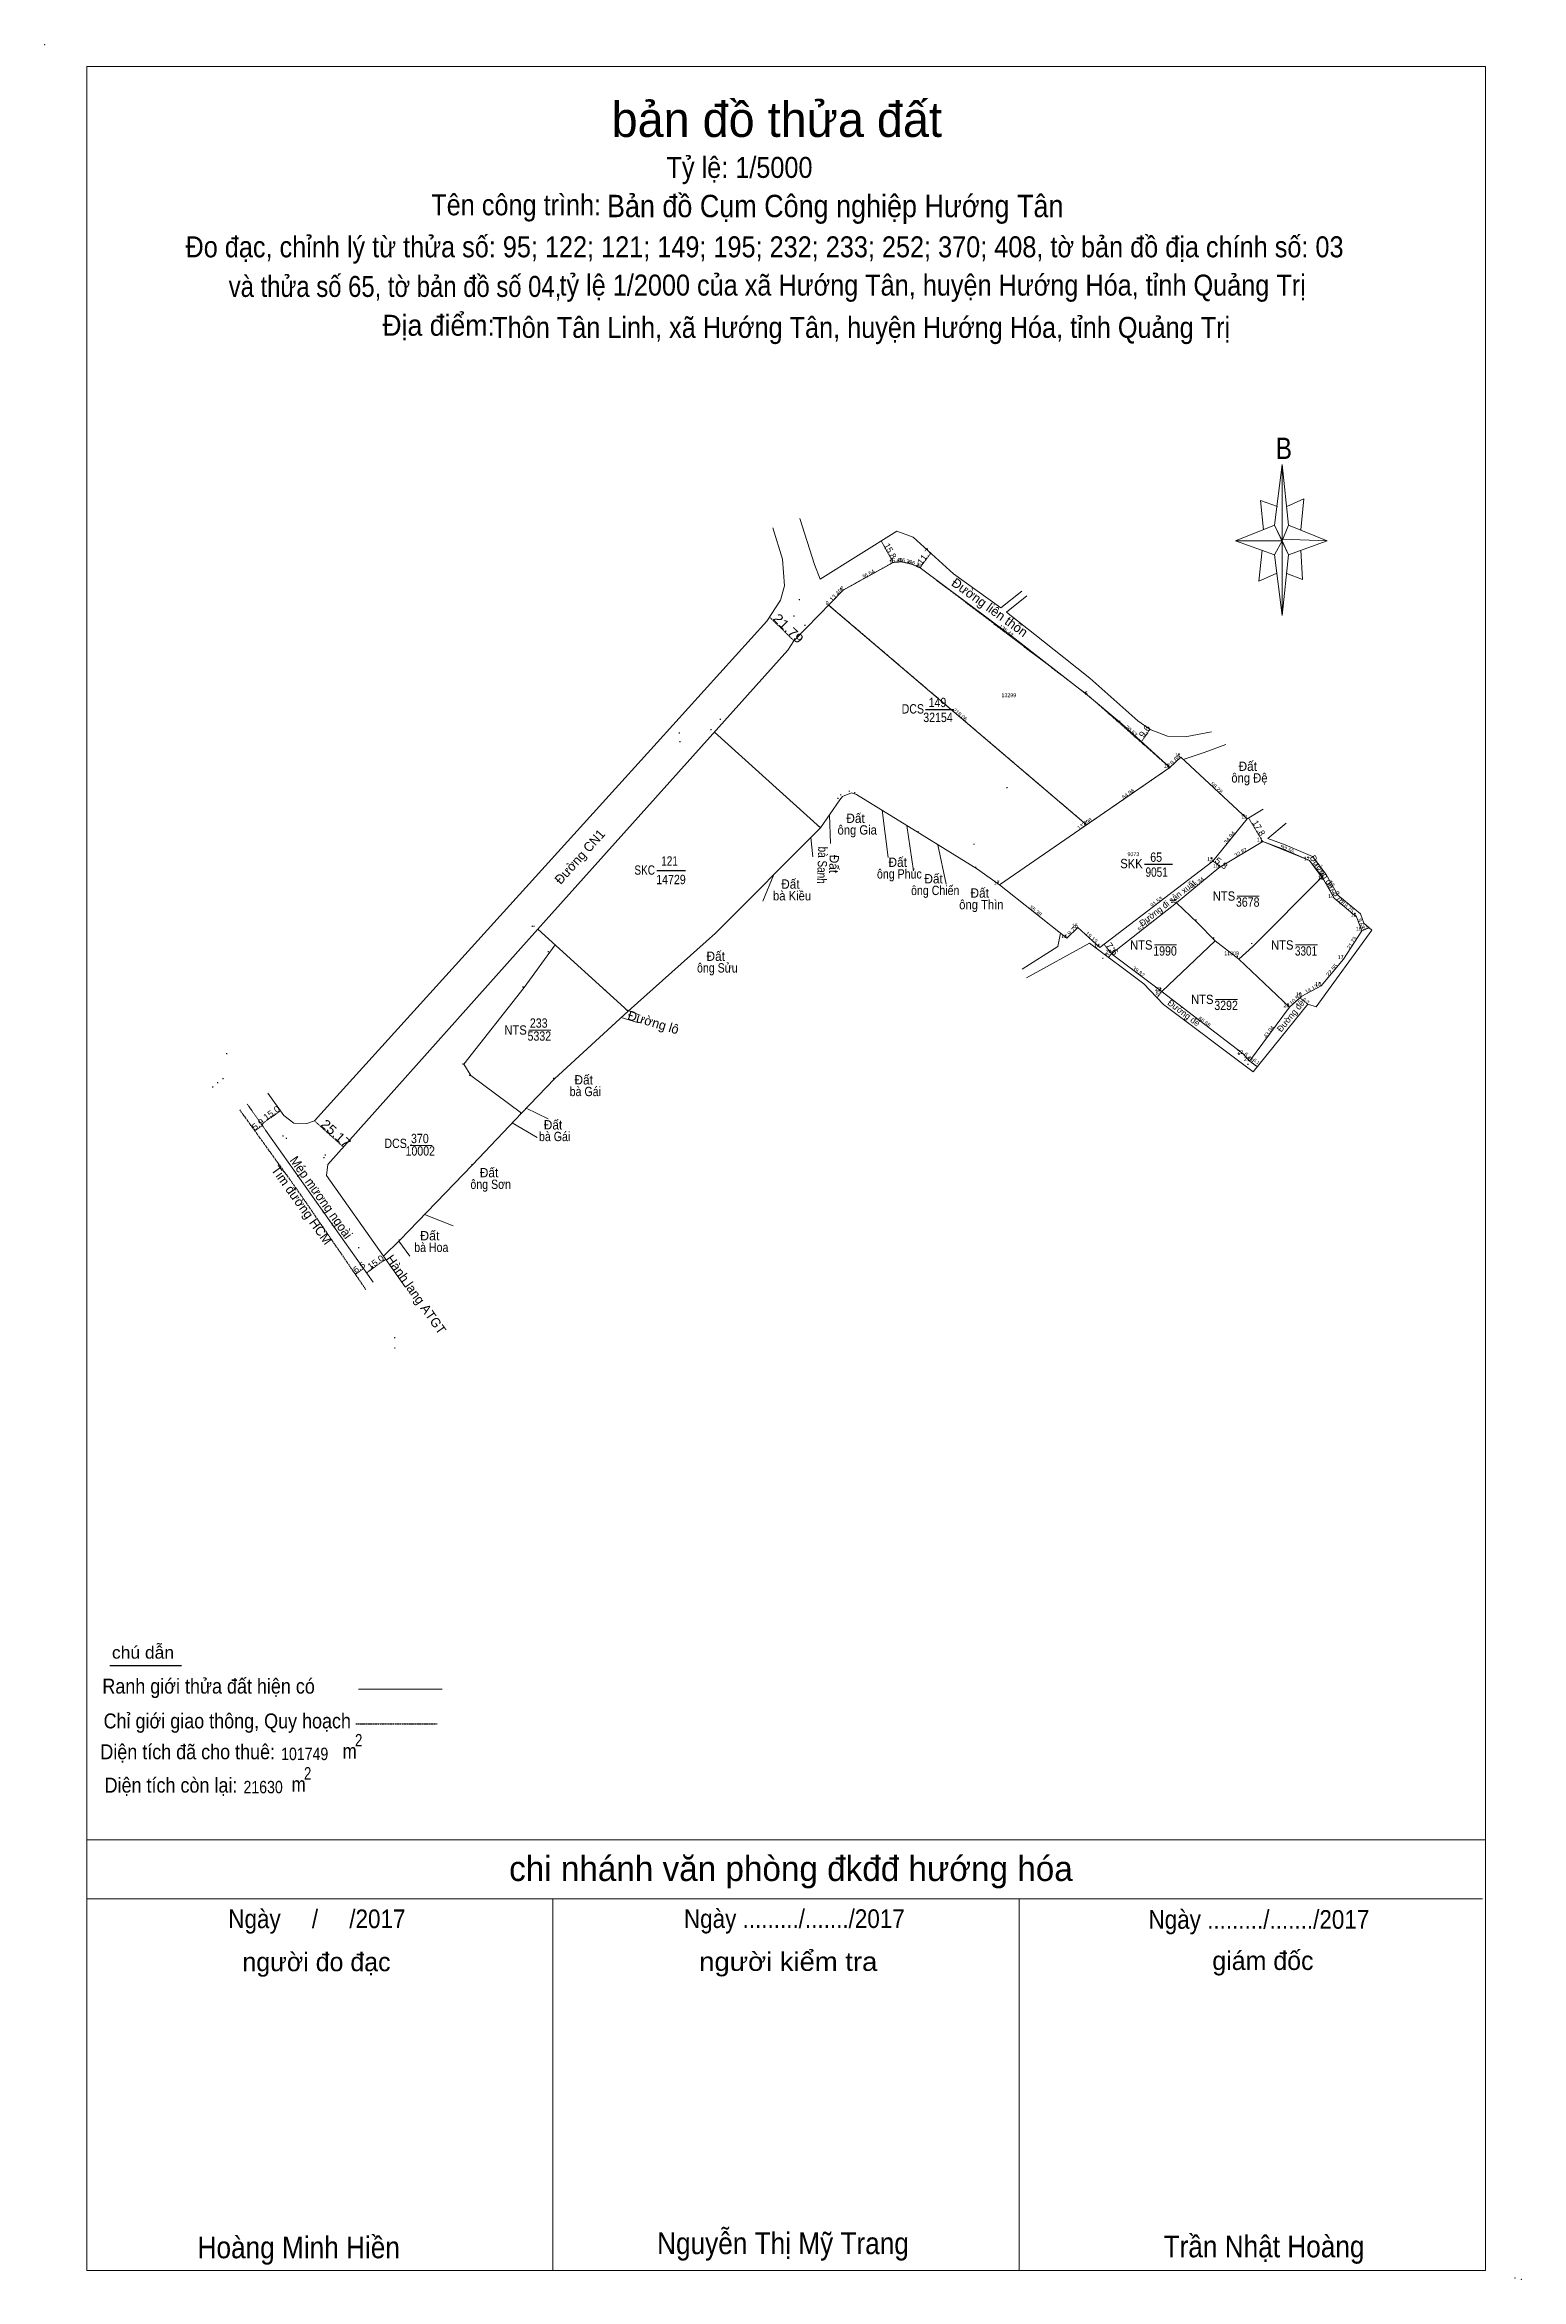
# Model space of a CAD drawing. Header units: metres. Extents: x 548344 to 551009, y 1840956 to 1844853.
# Drawn here: x 548344 to 549294, y 1843415 to 1844853 of the extents above; entities that cross this region are included whole.
import ezdxf
from ezdxf.enums import TextEntityAlignment as Align

# ---------------------------------------------------------------- set-up
doc = ezdxf.new("R2010")
doc.units = ezdxf.units.M
doc.header["$LTSCALE"] = 0.16
doc.header["$PDMODE"] = 32
doc.header["$PDSIZE"] = 0.08
for name, pattern in [('DASH_DOUBLE_DOT', [9.2, 5, -1.2, 0.3, -1.2, 0.3, -1.2]), ('DOT_DASHED', [7.7, 5, -1.2, 0.3, -1.2]), ('MEDIUM_DASHED', [4.5, 3, -1.5])]:
    doc.linetypes.add(name, pattern=pattern)
for name, color, linetype, lineweight in [('1', 7, 'Continuous', 13), ('11', 7, 'Continuous', 13), ('16', 7, 'Continuous', 25), ('20', 7, 'Continuous', 13), ('32', 7, 'Continuous', 13), ('5', 7, 'Continuous', 13), ('63', 7, 'Continuous', 13)]:
    doc.layers.add(name, color=color, linetype=linetype, lineweight=lineweight)
doc.layers.add('34', color=7, linetype='Continuous')

msp = doc.modelspace()

# ---------------------------------------------------------------- texts
at = {"layer": '1', "width": 0.85}
for s, p in [('13299', (548964.7, 1844432.75)), ('9073', (549044.85, 1844330.47)), ('11909', (549108.02, 1844266.72))]:
    msp.add_text(s, height=2.5, dxfattribs=at).set_placement(p, align=Align.CENTER)
at = {"layer": '16'}
for s, width, p in [('101749', 0.85, (548511.655, 1843748.86)), ('2', 0.8, (548546.4, 1843757.66)), ('2', 0.8, (548513.57, 1843736.34)), ('2', 0.8, (548513.57, 1843736.34)), ('21630', 0.85, (548484.915, 1843727.49)), ('21630', 0.85, (548484.915, 1843727.49))]:
    msp.add_text(s, height=8, dxfattribs=dict(at, width=width)).set_placement(p, align=Align.CENTER)
at = {"layer": '20'}
for s, width, p in [('DCS', 0.85, (548910.14, 1844422.24)), ('SKK', 0.9, (549050.84, 1844322.7)), ('SKK', 0.9, (549050.84, 1844322.7)), ('SKC ', 0.8, (548738.8, 1844318.52)), ('SKC ', 0.8, (548738.8, 1844318.52))]:
    msp.add_text(s, height=6, dxfattribs=dict(at, width=width)).set_placement(p, align=Align.RIGHT)
for s, width, p in [('149', 0.85, (548918.8, 1844426.36)), ('149', 0.85, (548918.8, 1844426.36)), ('149', 0.85, (548918.8, 1844426.36)), ('149', 0.85, (548918.8, 1844426.36)), ('32154', 0.85, (548919.13, 1844416.74)), ('121', 0.8, (548746.42, 1844324.37)), ('121', 0.8, (548746.42, 1844324.37)), ('65', 0.85, (549059.5, 1844326.82)), ('65', 0.85, (549059.5, 1844326.82)), ('14729', 0.85, (548747.34, 1844312.44)), ('9051', 0.8, (549059.825, 1844317.2)), ('NTS', 0.9, (549103.125, 1844301.79)), ('NTS', 0.9, (549103.125, 1844301.79)), ('3678', 0.85, (549118.415, 1844297.92)), ('NTS', 0.9, (549049.915, 1844270.34)), ('NTS', 0.9, (549049.915, 1844270.34)), ('1990', 0.85, (549065.215, 1844266.47)), ('NTS', 0.9, (549140.625, 1844270.34)), ('NTS', 0.9, (549140.625, 1844270.34)), ('3301', 0.8, (549155.92, 1844266.47)), ('NTS', 0.9, (549089.195, 1844235.31)), ('NTS', 0.9, (549089.195, 1844235.31)), ('233', 0.85, (548662.235, 1844220.07)), ('233', 0.85, (548662.235, 1844220.07)), ('3292', 0.85, (549104.495, 1844231.44)), ('NTS', 0.9, (548647.325, 1844215.59)), ('NTS', 0.9, (548647.325, 1844215.59)), ('5332', 0.85, (548662.625, 1844211.72)), ('DCS', 0.85, (548570.16, 1844142.68)), ('DCS', 0.85, (548570.16, 1844142.68)), ('10002', 0.85, (548586.02, 1844137.8)), ('370', 0.85, (548585.76, 1844145.81)), ('370', 0.85, (548585.76, 1844145.81))]:
    msp.add_text(s, height=6, dxfattribs=dict(at, width=width)).set_placement(p, align=Align.CENTER)
at = {"layer": '32'}
for s, height, rotation, p in [('15.8', 4, 298.928, (548886.6919, 1844525.8574)), ('Đường liên thôn', 6, 324.114, (548950.6615, 1844488.1077)), ('Đường CN1', 6, 48.139, (548690.9028, 1844328.0931)), ('17.8', 4, 300.765, (549123.8264, 1844347.538)), ('Đường đê, 3 m', 4, 302.916, (549167.9825, 1844314.3018)), ('Đường đi sản xuất', 4, 37.971, (549068.0695, 1844298.7267)), ('5.1', 2, 21.013, (549194.1864, 1844283.6909)), ('Đường lô', 6, 343.26, (548735.1259, 1844220.6388)), ('Đường đê', 4, 323.067, (549076.1032, 1844227.9789)), ('Đường đê', 4, 50.956, (549147.6315, 1844226.3652)), ('Tim đường HCM', 6, 305.694, (548507.3165, 1844104.2154)), ('Hành lang ATGT', 6, 305.294, (548580.7697, 1844046.7283))]:
    msp.add_text(s, height=height, rotation=rotation, dxfattribs=at).set_placement(p, align=Align.CENTER)
for s, height, rotation, width, p in [('11.7', 4, 53.15, 1.1, (548912.0066, 1844522.1255)), ('21.79', 6, 315.725, 1.15, (548820.7757, 1844474.8419)), ('9.6', 4, 54.768, 1.1, (549053.7029, 1844409.6662)), ('bà Sanh', 6, 267.955, 0.8, (548841.7091, 1844324.7521)), ('Đất ', 6, 267.955, 0.95, (548849.2005, 1844324.4821)), ('5.8', 4, 321.125, 1.15, (549100.1398, 1844324.3654)), ('3.0', 2, 52.978, 1.15, (549030.1962, 1844267.1779)), ('7.6', 4, 307.96, 1.15, (549029.6354, 1844269.6502)), ('5.0', 2, 52.605, 1.15, (549061.8415, 1844242.0527)), ('6.3', 2, 320.972, 1.15, (549155.4253, 1844236.8104)), ('6.1', 2, 323.544, 1.1, (549123.4908, 1844197.677)), ('15.0', 4, 35.289, 1.1, (548491.4946, 1844163.6117)), ('5.9', 4, 35.672, 1.1, (548482.7937, 1844156.2602)), ('25.17', 6, 317.818, 1.1, (548529.6955, 1844149.8132)), ('Mép mương ngoài', 6, 305.296, 0.95, (548519.8365, 1844109.1634)), ('6.5', 4, 34.472, 1.1, (548547.823, 1844064.2523)), ('15.0', 4, 35.333, 1.1, (548558.4983, 1844067.59))]:
    msp.add_text(s, height=height, rotation=rotation, dxfattribs=dict(at, width=width)).set_placement(p, align=Align.CENTER)
for s, width, p in [('Đất ', 0.95, (549119.525, 1844385.32)), ('ông Đệ', 0.9, (549119.525, 1844377.82)), ('Đất ', 0.95, (548867.145, 1844351.84)), ('ông Gia', 0.9, (548867.14, 1844344.34)), ('Đất ', 0.95, (548894.285, 1844323.56)), ('Đất ', 0.95, (548825.245, 1844309.51)), ('Đất ', 0.95, (548825.245, 1844309.51)), ('ông Phúc', 0.85, (548894.28, 1844316.06)), ('Đất ', 0.95, (548917.365, 1844312.94)), ('bà Kiều', 0.9, (548825.235, 1844302.01)), ('bà Kiều', 0.9, (548825.235, 1844302.01)), ('ông Chiến', 0.85, (548917.355, 1844305.44)), ('ông Thìn', 0.9, (548947.035, 1844296.28)), ('Đất ', 0.95, (548947.035, 1844303.78)), ('Đất ', 0.95, (548777.185, 1844263.09)), ('ông Sửu', 0.85, (548777.175, 1844255.59)), ('Đất ', 0.95, (548692.225, 1844183.56)), ('bà Gái', 0.85, (548692.22, 1844176.06)), ('Đất ', 0.95, (548672.485, 1844154.61)), ('bà Gái', 0.85, (548672.48, 1844147.11)), ('Đất ', 0.95, (548631.335, 1844123.84)), ('ông Sơn', 0.85, (548631.325, 1844116.34)), (' bà Hoa', 0.85, (548592.175, 1844075.77))]:
    msp.add_text(s, height=6, dxfattribs=dict(at, width=width)).set_placement(p, align=Align.CENTER)
msp.add_text('Đất', height=6, dxfattribs=at).set_placement((548592.17, 1844083.27), align=Align.CENTER)
at = {"layer": '34', "width": 0.9}
msp.add_text('Bản đồ Cụm Công nghiệp Hướng Tân', height=14.4, dxfattribs=at).set_placement((548706.17, 1844741.59))
at = {"layer": '5'}
for s, height, p in [('bản đồ thửa đất', 22.5, (548815.4, 1844793.23)), ('chi nhánh văn phòng đkđđ hướng hóa', 16, (548824.525, 1843671.08)), ('chi nhánh văn phòng đkđđ hướng hóa', 16, (548824.525, 1843671.08)), ('người đo đạc', 12, (548519.25, 1843613.03)), ('người đo đạc', 12, (548519.25, 1843613.03)), ('giám đốc', 12, (549128.205, 1843613.83)), ('giám đốc', 12, (549128.205, 1843613.83))]:
    msp.add_text(s, height=height, dxfattribs=at).set_placement(p, align=Align.CENTER)
for s, height, width, p in [('Tỷ lệ: 1/5000', 13.5, 0.9, (548791.43, 1844766.86)), ('Tên công trình:', 13.5, 0.9, (548647.745, 1844742.8)), ('Tên công trình:', 13.5, 0.9, (548647.745, 1844742.8)), ('Đo đạc, chỉnh lý từ thửa số: 95; 122; 121; 149; 195; 232; 233; 252; 370; 408, tờ bản đồ địa chính số: 03 ', 13.5, 0.9, (548809.775, 1844715.76)), ('và thửa số 65, tờ bản đồ số 04,', 13.5, 0.85, (548569.78, 1844690.28)), ('và thửa số 65, tờ bản đồ số 04,', 13.5, 0.85, (548569.78, 1844690.28)), (' tỷ lệ 1/2000 của xã Hướng Tân, huyện Hướng Hóa, tỉnh Quảng Trị', 13.5, 0.9, (548913.42, 1844691.14)), (' tỷ lệ 1/2000 của xã Hướng Tân, huyện Hướng Hóa, tỉnh Quảng Trị', 13.5, 0.9, (548913.42, 1844691.14)), ('Địa điểm:', 13.5, 0.95, (548597.825, 1844665.31)), ('Địa điểm:', 13.5, 0.95, (548597.825, 1844665.31)), ('Thôn Tân Linh, xã Hướng Tân, huyện Hướng Hóa, tỉnh Quảng Trị', 13.5, 0.9, (548869.725, 1844663.93)), ('Thôn Tân Linh, xã Hướng Tân, huyện Hướng Hóa, tỉnh Quảng Trị', 13.5, 0.9, (548869.725, 1844663.93)), ('B', 13.78, 0.85, (549141.665, 1844585.98)), ('B', 13.78, 0.85, (549141.665, 1844585.98)), ('chú dẫn', 8, 1.05, (548407.635, 1843814.13)), ('chú dẫn', 8, 1.05, (548407.635, 1843814.13)), ('Ranh giới thửa đất hiện có ', 9.6, 0.9, (548451.43, 1843791.63)), ('Ranh giới thửa đất hiện có ', 9.6, 0.9, (548451.43, 1843791.63)), ('Chỉ giới giao thông, Quy hoạch', 9.6, 0.9, (548461.855, 1843769.27)), ('Chỉ giới giao thông, Quy hoạch', 9.6, 0.9, (548461.855, 1843769.27)), ('Diện tích đã cho thuê:', 9.6, 0.9, (548436.38, 1843749.4)), (' m ', 9.6, 0.85, (548540.605, 1843749.81)), ('Diện tích còn lại: ', 9.6, 0.9, (548427.24, 1843727.93)), ('Diện tích còn lại: ', 9.6, 0.9, (548427.24, 1843727.93)), (' m ', 9.6, 0.85, (548507.775, 1843728.49)), (' m ', 9.6, 0.85, (548507.775, 1843728.49)), ('Ngày     /     /2017', 12, 0.9, (548519.5, 1843640.73)), ('Ngày     /     /2017', 12, 0.9, (548519.5, 1843640.73)), ('Ngày ........./......./2017', 12, 0.9, (548826.715, 1843640.83)), ('Ngày ........./......./2017', 12, 0.9, (548826.715, 1843640.83)), ('Ngày ........./......./2017', 12, 0.9, (549125.615, 1843640.33)), ('Ngày ........./......./2017', 12, 0.9, (549125.615, 1843640.33)), ('người kiểm tra', 12, 1.1, (548822.79, 1843613.23)), ('người kiểm tra', 12, 1.1, (548822.79, 1843613.23)), ('Hoàng Minh Hiền', 14, 0.9, (548507.825, 1843428.33)), ('Hoàng Minh Hiền', 14, 0.9, (548507.825, 1843428.33)), ('Nguyễn Thị Mỹ Trang', 14, 0.9, (548819.4, 1843430.98)), ('Nguyễn Thị Mỹ Trang', 14, 0.9, (548819.4, 1843430.98)), ('Trần Nhật Hoàng', 14, 0.9, (549128.915, 1843428.93)), ('Trần Nhật Hoàng', 14, 0.9, (549128.915, 1843428.93))]:
    msp.add_text(s, height=height, dxfattribs=dict(at, width=width)).set_placement(p, align=Align.CENTER)
at = {"layer": '63'}
for s, rotation, p in [('36.64', 28.922, (548874.8255, 1844510.9016)), ('6.33', 337.443, (548905.1355, 1844517.0774)), ('135.43', 322.778, (548962.2589, 1844474.5224)), ('132.98', 34.516, (549014.2117, 1844350.2757)), ('32.82', 30.793, (549114.6001, 1844331.7849)), ('32.55', 338.179, (549143.6304, 1844333.5624)), ('13.66', 299.266, (549170.9649, 1844308.8161)), ('9.63', 291.05, (549190.2808, 1844286.554)), ('21.73', 57.422, (549186.4195, 1844274.0169)), ('14.13', 28.161, (549159.9501, 1844243.9368))]:
    msp.add_text(s, height=2.5, rotation=rotation, dxfattribs=at).set_placement(p, align=Align.CENTER)
for s, width, p in [(' 2', 0.85, (548890.25, 1844519.43)), (' 3', 0.8, (548895.69, 1844519.86)), (' 4', 0.85, (548901.73, 1844518.49)), (' 5', 0.8, (548907.58, 1844516.06)), (' 1', 0.75, (548858.18, 1844501.71)), (' 9', 0.85, (548848.76, 1844492.05)), (' 6', 0.85, (549015.42, 1844434.14)), (' 18', 0.85, (549068.28, 1844387.45)), (' 7', 0.8, (549068.28, 1844387.45)), (' 11', 0.8, (549075.39, 1844394.25)), (' 12', 0.85, (549117.99, 1844354.48)), (' 8', 0.8, (549014.75, 1844350.64)), (' 11', 0.8, (549128.05, 1844339.8)), (' 13', 0.85, (549096.06, 1844327.28)), (' 12', 0.85, (549158.27, 1844327.7)), (' 17', 0.85, (548958.71, 1844312.1)), (' 10', 0.85, (549099.86, 1844323)), (' 13', 0.85, (549167.28, 1844315.39)), (' 25', 0.85, (549072.68, 1844300.42)), (' 14', 0.85, (549173.96, 1844303.47)), (' 15', 0.85, (549009.15, 1844284.52)), (' 15', 0.85, (549188.38, 1844291.49)), (' 16', 0.85, (549191.84, 1844282.5)), (' 16', 0.85, (549002.13, 1844277.73)), (' 14', 0.85, (549023.34, 1844271.69)), (' 24', 0.85, (549030.77, 1844267.71)), (' 17', 0.85, (549180.14, 1844264.19)), (' 23', 0.85, (549062.59, 1844243.77)), (' 19', 0.85, (549153.13, 1844240.29)), (' 18', 0.85, (549165.59, 1844246.96)), (' 20', 0.85, (549145.24, 1844233.25)), (' 22', 0.85, (549115.53, 1844203.23)), (' 21', 0.8, (549119.67, 1844198.63))]:
    msp.add_text(s, height=2.5, dxfattribs=dict(at, width=width)).set_placement(p, align=Align.RIGHT)
for s, rotation, width, p in [('5.46', 4.519, 0.9, (548893.0665, 1844519.649)), ('6.19', 347.22, 0.95, (548898.9835, 1844519.1187)), ('13.49', 45.721, 1.15, (548854.3214, 1844497.7573)), ('218.06', 319.572, 1.05, (548932.5744, 1844420.6467)), ('70.53', 318.547, 1.1, (549042.6775, 1844410.0708)), ('9.84', 43.723, 1.2, (549072.696, 1844391.6698)), ('64.96', 34.514, 1.05, (549042.2317, 1844369.5286)), ('58.28', 316.968, 1.1, (549097.542, 1844373.5587)), ('34.94', 51.123, 1.1, (549107.6509, 1844341.6604)), ('35.34', 39.718, 1.1, (549087.0712, 1844312.3734)), ('15.26', 306.201, 1.05, (549163.3201, 1844320.7983)), ('55.38', 321.636, 1.05, (548981.1992, 1844294.2989)), ('91.53', 37.396, 1.05, (549060.4608, 1844300.065)), ('18.75', 320.281, 1.1, (549181.9762, 1844296.8155)), ('9.77', 44.046, 1.15, (549006.511, 1844281.9572)), ('53.16', 37.971, 1.1, (549052.5109, 1844284.6639)), ('19.13', 317.881, 1.1, (549017.0817, 1844277.342)), ('39.82', 323.044, 1.05, (549047.4385, 1844255.175)), ('22.55', 49.82, 1.1, (549173.5466, 1844256.3885)), ('10.57', 41.742, 1.1, (549150.0278, 1844237.5199)), ('66.68', 322.556, 1.05, (549089.83, 1844222.9156)), ('43.04', 53.551, 1.05, (549133.005, 1844216.6824)), ('6.19', 311.987, 1.15, (549118.3479, 1844200.1012))]:
    msp.add_text(s, height=2.5, rotation=rotation, dxfattribs=dict(at, width=width)).set_placement(p, align=Align.CENTER)

# ---------------------------------------------------------------- linework, layer by layer
at = {"layer": '1', "linetype": 'MEDIUM_DASHED'}
msp.add_lwpolyline([(548858.18, 1844501.71), (548890.25, 1844519.43), (548895.69, 1844519.86), (548901.73, 1844518.49), (548907.58, 1844516.06), (549015.42, 1844434.14), (549068.28, 1844387.45), (549014.75, 1844350.64), (548848.76, 1844492.05)], close=True, dxfattribs=at)
at = {"layer": '1'}
for points in [[(549075.39, 1844394.25), (549117.99, 1844354.48), (549096.06, 1844327.28), (549023.34, 1844271.69), (549009.15, 1844284.52), (549002.13, 1844277.73), (548958.71, 1844312.1), (549068.28, 1844387.45)], [(549099.86, 1844323), (549128.05, 1844339.8), (549158.27, 1844327.7), (549167.28, 1844315.39), (549173.96, 1844303.47), (549188.38, 1844291.49), (549191.84, 1844282.5), (549180.14, 1844264.19), (549165.59, 1844246.96), (549153.13, 1844240.29), (549145.24, 1844233.25), (549119.67, 1844198.63), (549115.53, 1844203.23), (549062.59, 1844243.77), (549030.77, 1844267.71), (549072.68, 1844300.42)]]:
    msp.add_lwpolyline(points, close=True, dxfattribs=at)
at = {"layer": '11'}
for p, q in [((548888.8, 1844520.56), (548888.18, 1844520.56)), ((548888.49, 1844520.87), (548888.49, 1844520.25)), ((548894.22, 1844520.99), (548893.6, 1844520.99)), ((548893.91, 1844521.3), (548893.91, 1844520.68)), ((548900.27, 1844519.65), (548899.65, 1844519.65)), ((548899.96, 1844519.96), (548899.96, 1844519.34)), ((548906.1, 1844517.24), (548905.48, 1844517.24)), ((548905.79, 1844517.55), (548905.79, 1844516.93)), ((548856.8, 1844502.72), (548856.18, 1844502.72)), ((548856.49, 1844503.04), (548856.49, 1844502.41)), ((548826.75, 1844484.9), (548826.13, 1844484.9)), ((548826.44, 1844485.21), (548826.44, 1844484.59)), ((548830.26, 1844495.53), (548829.63, 1844495.53)), ((548829.94, 1844495.84), (548829.94, 1844495.21)), ((548833.85, 1844479.03), (548833.22, 1844479.03)), ((548833.53, 1844479.34), (548833.53, 1844478.71)), ((548965.54, 1844473.11), (548964.92, 1844473.11)), ((548965.23, 1844473.42), (548965.23, 1844472.8)), ((549014.25, 1844435.7), (549013.62, 1844435.7)), ((549013.94, 1844436.01), (549013.94, 1844435.39)), ((548779.33, 1844418.59), (548778.71, 1844418.59)), ((548779.02, 1844418.91), (548779.02, 1844418.28)), ((549036.39, 1844417.26), (549035.77, 1844417.26)), ((549036.08, 1844417.58), (549036.08, 1844416.95)), ((548752.96, 1844409.78), (548752.33, 1844409.78)), ((548752.64, 1844410.09), (548752.64, 1844409.46)), ((548753.4, 1844404.05), (548752.78, 1844404.05)), ((548753.09, 1844404.37), (548753.09, 1844403.74)), ((548773.31, 1844411.85), (548772.69, 1844411.85)), ((548773, 1844412.16), (548773, 1844411.54)), ((549067.28, 1844389.17), (549066.65, 1844389.17)), ((549066.97, 1844389.48), (549066.97, 1844388.86)), ((549074.38, 1844396.03), (549073.76, 1844396.03)), ((549074.07, 1844396.34), (549074.07, 1844395.72)), ((548856.78, 1844369.91), (548856.16, 1844369.91)), ((548856.47, 1844370.22), (548856.47, 1844369.6)), ((548862.47, 1844372.28), (548861.85, 1844372.28)), ((548862.16, 1844372.59), (548862.16, 1844371.97)), ((548865.84, 1844371.25), (548865.22, 1844371.25)), ((548865.53, 1844371.56), (548865.53, 1844370.93)), ((548963.82, 1844374.54), (548963.2, 1844374.54)), ((548963.51, 1844374.85), (548963.51, 1844374.23)), ((548855.08, 1844367.64), (548854.45, 1844367.64)), ((548854.77, 1844367.96), (548854.77, 1844367.33)), ((549115.73, 1844357.17), (549115.11, 1844357.17)), ((549115.42, 1844357.48), (549115.42, 1844356.85)), ((549116.2, 1844357.23), (549115.57, 1844357.23)), ((549115.89, 1844357.54), (549115.89, 1844356.92)), ((548842.75, 1844349.7), (548842.12, 1844349.7)), ((548842.44, 1844350.01), (548842.44, 1844349.39)), ((548906.6, 1844346.2), (548905.97, 1844346.2)), ((548906.29, 1844346.51), (548906.29, 1844345.89)), ((549127.21, 1844341.73), (549126.58, 1844341.73)), ((549126.9, 1844342.05), (549126.9, 1844341.42)), ((548942.58, 1844338.18), (548941.96, 1844338.18)), ((548942.27, 1844338.49), (548942.27, 1844337.87)), ((549094.38, 1844326.86), (549094.38, 1844326.24)), ((549095.27, 1844329.1), (549094.64, 1844329.1)), ((549094.95, 1844329.42), (549094.95, 1844328.79)), ((549140.55, 1844336.93), (549139.93, 1844336.93)), ((549140.24, 1844337.24), (549140.24, 1844336.62)), ((549157.46, 1844329.75), (549156.84, 1844329.75)), ((549157.15, 1844330.07), (549157.15, 1844329.44)), ((548943.68, 1844323.29), (548943.06, 1844323.29)), ((548943.37, 1844323.6), (548943.37, 1844322.98)), ((548957.98, 1844313.44), (548957.35, 1844313.44)), ((548957.67, 1844313.76), (548957.67, 1844313.13)), ((549094.7, 1844326.55), (549094.07, 1844326.55)), ((549165.58, 1844319.16), (549164.95, 1844319.16)), ((549165.26, 1844319.47), (549165.26, 1844318.84)), ((549071.97, 1844302.17), (549071.35, 1844302.17)), ((549071.66, 1844302.48), (549071.66, 1844301.86)), ((549173.28, 1844305.57), (549172.66, 1844305.57)), ((549172.97, 1844305.88), (549172.97, 1844305.25)), ((548658.4, 1844285.41), (548657.77, 1844285.41)), ((548658.08, 1844285.72), (548658.08, 1844285.09)), ((548659.43, 1844285.42), (548658.81, 1844285.42)), ((548659.12, 1844285.73), (548659.12, 1844285.1)), ((549008.5, 1844286.06), (549007.88, 1844286.06)), ((549008.19, 1844286.37), (549008.19, 1844285.75)), ((549085.38, 1844289.45), (549084.75, 1844289.45)), ((549085.07, 1844289.77), (549085.07, 1844289.14)), ((549187.74, 1844293.65), (549187.11, 1844293.65)), ((549187.42, 1844293.96), (549187.42, 1844293.34)), ((549191.21, 1844284.65), (549190.58, 1844284.65)), ((549190.89, 1844284.96), (549190.89, 1844284.34)), ((548668.39, 1844269.27), (548668.39, 1844268.65)), ((549001.53, 1844279.24), (549000.9, 1844279.24)), ((549001.21, 1844279.55), (549001.21, 1844278.92)), ((549022.65, 1844273.28), (549022.02, 1844273.28)), ((549022.75, 1844273.27), (549022.13, 1844273.27)), ((549022.34, 1844273.6), (549022.34, 1844272.97)), ((549022.44, 1844273.58), (549022.44, 1844272.96)), ((549032.78, 1844271.37), (549032.16, 1844271.37)), ((549032.47, 1844271.68), (549032.47, 1844271.05)), ((549096.82, 1844277.88), (549096.2, 1844277.88)), ((549096.51, 1844278.2), (549096.51, 1844277.57)), ((549121.2, 1844274.27), (549120.58, 1844274.27)), ((549120.89, 1844274.58), (549120.89, 1844273.95)), ((548668.7, 1844268.96), (548668.07, 1844268.96)), ((549025.51, 1844264.77), (549024.88, 1844264.77)), ((549025.2, 1844265.08), (549025.2, 1844264.46)), ((549027.52, 1844267.55), (549026.9, 1844267.55)), ((549027.21, 1844267.86), (549027.21, 1844267.23)), ((549112.12, 1844266.04), (549111.5, 1844266.04)), ((549111.81, 1844266.36), (549111.81, 1844265.73)), ((549179.55, 1844266.32), (549178.92, 1844266.32)), ((549179.23, 1844266.63), (549179.23, 1844266.01)), ((548652.34, 1844246.31), (548651.71, 1844246.31)), ((548652.03, 1844246.62), (548652.03, 1844246)), ((548705.21, 1844244.31), (548704.58, 1844244.31)), ((548704.89, 1844244.62), (548704.89, 1844243.99)), ((549060.31, 1844243.08), (549059.68, 1844243.08)), ((549059.99, 1844243.4), (549059.99, 1844242.77)), ((549062.81, 1844245.28), (549062.19, 1844245.28)), ((549062.5, 1844245.59), (549062.5, 1844244.97)), ((549152.66, 1844242.33), (549152.03, 1844242.33)), ((549152.34, 1844242.64), (549152.34, 1844242.02)), ((549165.08, 1844249.03), (549164.46, 1844249.03)), ((549164.77, 1844249.35), (549164.77, 1844248.72)), ((548719.38, 1844231.25), (548718.75, 1844231.25)), ((548719.06, 1844231.56), (548719.06, 1844230.94)), ((549144.76, 1844235.25), (549144.14, 1844235.25)), ((549144.45, 1844235.56), (549144.45, 1844234.93)), ((548461.8, 1844203.39), (548461.18, 1844203.39)), ((548461.49, 1844203.7), (548461.49, 1844203.08)), ((549113.14, 1844202.91), (549112.52, 1844202.91)), ((549112.83, 1844203.23), (549112.83, 1844202.6)), ((549119.67, 1844200.98), (549119.04, 1844200.98)), ((549119.36, 1844201.29), (549119.36, 1844200.67)), ((548455.89, 1844184.68), (548455.27, 1844184.68)), ((548455.58, 1844185), (548455.58, 1844184.37)), ((548459.41, 1844187.3), (548458.78, 1844187.3)), ((548459.1, 1844187.61), (548459.1, 1844186.99)), ((548613.79, 1844196.73), (548613.16, 1844196.73)), ((548613.48, 1844197.04), (548613.48, 1844196.42)), ((548618.19, 1844189.46), (548617.57, 1844189.46)), ((548617.88, 1844189.78), (548617.88, 1844189.15)), ((548672.18, 1844187.5), (548671.55, 1844187.5)), ((548671.86, 1844187.81), (548671.86, 1844187.19)), ((549118.89, 1844196.61), (549118.26, 1844196.61)), ((549118.57, 1844196.92), (549118.57, 1844196.3)), ((548452.8, 1844181.98), (548452.18, 1844181.98)), ((548452.49, 1844182.3), (548452.49, 1844181.67)), ((548650.82, 1844165.3), (548650.2, 1844165.3)), ((548650.51, 1844165.62), (548650.51, 1844164.99)), ((548498.05, 1844150.47), (548497.42, 1844150.47)), ((548497.74, 1844150.78), (548497.74, 1844150.16)), ((548500.17, 1844148.94), (548499.55, 1844148.94)), ((548499.86, 1844149.25), (548499.86, 1844148.62)), ((548524.38, 1844136.5), (548523.75, 1844136.5)), ((548524.07, 1844136.81), (548524.07, 1844136.18)), ((548525.18, 1844138.1), (548524.56, 1844138.1)), ((548524.87, 1844138.41), (548524.87, 1844137.79)), ((548619.6, 1844131.98), (548618.97, 1844131.98)), ((548619.28, 1844132.29), (548619.28, 1844131.67)), ((548497.84, 1844119.08), (548497.21, 1844119.08)), ((548497.84, 1844119.07), (548497.21, 1844119.07)), ((548497.53, 1844119.39), (548497.53, 1844118.76)), ((548497.53, 1844119.39), (548497.53, 1844118.77)), ((548520.64, 1844116.65), (548520.02, 1844116.65)), ((548520.33, 1844116.97), (548520.33, 1844116.34)), ((548572.87, 1844083.4), (548572.24, 1844083.4)), ((548572.55, 1844083.71), (548572.55, 1844083.09)), ((548546.79, 1844078.47), (548546.17, 1844078.47)), ((548546.48, 1844078.78), (548546.48, 1844078.16)), ((548555.44, 1844066.31), (548554.82, 1844066.31)), ((548555.13, 1844066.62), (548555.13, 1844065.99)), ((548569.89, 1844020.59), (548569.26, 1844020.59)), ((548569.96, 1844013.93), (548569.34, 1844013.93)), ((548569.57, 1844020.9), (548569.57, 1844020.27)), ((548569.65, 1844014.24), (548569.65, 1844013.62))]:
    msp.add_line(p, q, dxfattribs=at)
at = {"layer": '16'}
msp.add_line((548432.34, 1843809.43), (548386.24, 1843809.43), dxfattribs=at)
msp.add_line((548432.34, 1843809.43), (548386.24, 1843809.43), dxfattribs=at)
at = {"layer": '20'}
for p, q in [((549014.75, 1844350.64), (548848.76, 1844492.05)), ((549111.7, 1844304.79), (549125.88, 1844304.79)), ((549111.7, 1844304.79), (549125.88, 1844304.79)), ((548996.33, 1844272.26), (548973.29, 1844257.7)), ((549016.69, 1844274.54), (548976.09, 1844252.1)), ((549058.49, 1844273.34), (549072.67, 1844273.34)), ((549058.49, 1844273.34), (549072.67, 1844273.34)), ((549149.2, 1844273.34), (549163.38, 1844273.34)), ((549149.2, 1844273.34), (549163.38, 1844273.34)), ((549097.77, 1844238.31), (549111.95, 1844238.31)), ((549097.77, 1844238.31), (549111.95, 1844238.31)), ((548655.9, 1844218.59), (548670.08, 1844218.59)), ((548655.9, 1844218.59), (548670.08, 1844218.59)), ((548579.42, 1844144.33), (548593.6, 1844144.33)), ((548579.42, 1844144.33), (548593.6, 1844144.33)), ((548580.44, 1844144.57), (548579.81, 1844144.57)), ((548580.44, 1844144.57), (548579.81, 1844144.57)), ((548580.13, 1844144.88), (548580.13, 1844144.26)), ((548580.13, 1844144.88), (548580.13, 1844144.26))]:
    msp.add_line(p, q, dxfattribs=at)
at = {"layer": '20', "lineweight": 25}
for p, q in [((548911.2, 1844424.78), (548929.38, 1844424.78)), ((548911.2, 1844424.78), (548929.38, 1844424.78)), ((548911.2, 1844424.78), (548929.38, 1844424.78)), ((548911.2, 1844424.78), (548929.38, 1844424.78)), ((548911.2, 1844424.78), (548929.38, 1844424.78)), ((548911.2, 1844424.78), (548929.38, 1844424.78)), ((548911.2, 1844424.78), (548929.38, 1844424.78)), ((548911.2, 1844424.78), (548929.38, 1844424.78)), ((548911.2, 1844424.78), (548929.38, 1844424.78)), ((548911.2, 1844424.78), (548929.38, 1844424.78)), ((548911.2, 1844424.78), (548929.38, 1844424.78)), ((548911.2, 1844424.78), (548929.38, 1844424.78)), ((548738.32, 1844321.33), (548756.73, 1844321.33)), ((548738.32, 1844321.33), (548756.73, 1844321.33)), ((549051.9, 1844325.24), (549070.08, 1844325.24)), ((549051.9, 1844325.24), (549070.08, 1844325.24))]:
    msp.add_line(p, q, dxfattribs=at)
at = {"layer": '20'}
msp.add_lwpolyline([(549121.88, 1844191.69), (549157.12, 1844235.14), (549162.55, 1844233.44), (549198.28, 1844282.9), (549193.18, 1844287.36)], dxfattribs=at)
at = {"layer": '32'}
for p, q in [((548839.58, 1844518.12), (548830.33, 1844547.68)), ((548843.23, 1844508.66), (548892.74, 1844539.64)), ((548892.74, 1844539.64), (548903.09, 1844535.78)), ((548903.09, 1844535.78), (548929.18, 1844512.21)), ((548843.23, 1844508.66), (548839.58, 1844518.12)), ((548775.29, 1844410.32), (548843.62, 1844348.74)), ((549090.49, 1844397.18), (549104.36, 1844402.38)), ((549068.28, 1844387.45), (548958.71, 1844312.1)), ((549076.99, 1844392.76), (549090.49, 1844397.18)), ((548849.42, 1844357.13), (548849.91, 1844338.7)), ((548883.18, 1844360.04), (548887.17, 1844329.5)), ((548837.39, 1844342.5), (548838.68, 1844330.01)), ((548899.1, 1844350.18), (548903.42, 1844321.09)), ((549131.38, 1844341.78), (549143.09, 1844351.63)), ((548919.01, 1844337.83), (548924.32, 1844312.52)), ((548813.53, 1844318.6), (548806.5, 1844301.51)), ((548661.74, 1844283.59), (548719.84, 1844230.72)), ((548996.33, 1844272.26), (548998.04, 1844280.97)), ((549016.69, 1844274.54), (549051.53, 1844248.34)), ((549063.12, 1844243.37), (549097.46, 1844276.05)), ((549112.69, 1844264.16), (549145.24, 1844233.25)), ((549051.4, 1844248.47), (549064.2, 1844235.05)), ((548725.8, 1844223.46), (548715.36, 1844226.6)), ((548720.15, 1844231.02), (548727.53, 1844228.14)), ((549121.88, 1844191.69), (549064.2, 1844235.05)), ((549119.67, 1844198.63), (549145.24, 1844233.25)), ((548614.11, 1844196.55), (548618.5, 1844189.33)), ((548651.06, 1844165.02), (548618.5, 1844189.33)), ((548555.82, 1844056.33), (548486.5, 1844154.25)), ((548661.25, 1844149.54), (548645.18, 1844158.79)), ((548654.24, 1844168.3), (548668.21, 1844161.41)), ((548562.29, 1844073.14), (548525.6, 1844124.97)), ((548607.18, 1844092.68), (548588.83, 1844099.93)), ((548572.16, 1844082.72), (548579.34, 1844073.17)), ((548562.29, 1844073.14), (548576.25, 1844053.43))]:
    msp.add_line(p, q, dxfattribs=at)
at = {"layer": '32', "linetype": 'MEDIUM_DASHED'}
for p, q in [((548882.59, 1844533.29), (548890.25, 1844519.43)), ((548914.58, 1844525.4), (548907.58, 1844516.06)), ((548810.78, 1844484.3), (548826.38, 1844469.09)), ((549050.04, 1844404.13), (549055.57, 1844411.96)), ((549118.96, 1844355.07), (549128.05, 1844339.8)), ((549100.6, 1844323.62), (549096.06, 1844327.28)), ((549196.63, 1844284.34), (549191.84, 1844282.5)), ((549026.05, 1844273.76), (549030.77, 1844267.71)), ((549028.96, 1844265.31), (549030.77, 1844267.71)), ((549060.07, 1844239.38), (549063.12, 1844243.37)), ((549152.21, 1844239.12), (549157.12, 1844235.14)), ((549124.57, 1844195.01), (549119.67, 1844198.63)), ((548486.5, 1844154.25), (548474.68, 1844170.94)), ((548484.43, 1844157.18), (548479.61, 1844153.72)), ((548496.11, 1844166.64), (548483.86, 1844157.97)), ((548536.59, 1844143.3), (548517.94, 1844160.2)), ((548563.75, 1844071.08), (548551.52, 1844062.41)), ((548549.6, 1844065.12), (548544.24, 1844061.44))]:
    msp.add_line(p, q, dxfattribs=at)
at = {"layer": '32', "linetype": 'DOT_DASHED'}
for p, q in [((548469.89, 1844167.25), (548507.75, 1844114.55)), ((548507.75, 1844114.55), (548551, 1844051.6))]:
    msp.add_line(p, q, dxfattribs=at)
at = {"layer": '32'}
for points in [[(548812.77, 1844541.77), (548819.03, 1844521.65), (548820.44, 1844504.46), (548817.89, 1844495.26), (548809, 1844481.56), (548738.49, 1844403.64), (548517.94, 1844160.2), (548513, 1844158.38), (548504.76, 1844158.6), (548498.19, 1844163.7), (548488.05, 1844178.02)], [(548826.38, 1844469.09), (548858.18, 1844501.71), (548890.25, 1844519.43), (548895.69, 1844519.86), (548901.73, 1844518.49), (548907.58, 1844516.06), (548966.81, 1844471.72)], [(548929.18, 1844512.21), (548959.67, 1844490.15), (548973.11, 1844501.04)], [(548929.18, 1844512.21), (548959.67, 1844490.15), (548973.11, 1844501.04)], [(549000, 1844458.27), (548981.35, 1844473.11), (548963.26, 1844487.46), (548976.38, 1844497.97)], [(548966.81, 1844471.72), (549015.42, 1844434.14), (549037.48, 1844415.63), (549068.28, 1844387.45), (549075.39, 1844394.25), (549117.99, 1844354.48)], [(548525.6, 1844124.97), (548526.58, 1844132.07), (548661.52, 1844283.35), (548822.56, 1844463.08), (548826.37, 1844469.08)], [(548526.58, 1844132.07), (548661.52, 1844283.35), (548822.56, 1844463.08)], [(549000, 1844458.27), (549016.75, 1844444.93), (549047.81, 1844417.44), (549055.57, 1844411.96), (549066.8, 1844407.57), (549078.07, 1844407.32)], [(549000, 1844458.27), (549016.75, 1844444.93), (549047.81, 1844417.44), (549055.57, 1844411.96), (549066.8, 1844407.57), (549078.07, 1844407.32), (549095.16, 1844410.48)], [(549002.13, 1844277.73), (548958.71, 1844312.1), (548944.45, 1844322.01), (548907.43, 1844345.02), (548866.77, 1844370.21), (548863.41, 1844371.23), (548857.72, 1844368.89), (548856.02, 1844366.66), (548843.62, 1844348.74)], [(549128.29, 1844360.76), (549117.99, 1844354.48), (549096.06, 1844327.28)], [(548719.84, 1844230.72), (548775.9, 1844280.91), (548843.62, 1844348.74)], [(549131.38, 1844341.78), (549142.48, 1844337.73), (549160.18, 1844330.14), (549168.84, 1844318.71), (549176.3, 1844305.42), (549190.9, 1844293.29), (549193.18, 1844287.37)], [(549002.13, 1844277.73), (549009.15, 1844284.52), (549023.34, 1844271.69), (549096.06, 1844327.28)], [(549128.05, 1844339.8), (549099.86, 1844323), (549072.68, 1844300.42)], [(549128.05, 1844339.8), (549141.37, 1844334.94), (549158.27, 1844327.7), (549166.32, 1844317.06), (549173.96, 1844303.47), (549188.38, 1844291.49), (549191.84, 1844282.5), (549180.14, 1844264.19), (549165.59, 1844246.96), (549153.13, 1844240.29), (549145.24, 1844233.25)], [(549086.04, 1844287.65), (549097.46, 1844276.05), (549112.69, 1844264.16), (549121.8, 1844272.35), (549166.32, 1844317.06)], [(549030.77, 1844267.71), (549072.68, 1844300.42), (549086.04, 1844287.65)], [(548614.11, 1844196.55), (548652.83, 1844246.04), (548672.85, 1844273.48)], [(549030.77, 1844267.71), (549062.59, 1844243.77), (549115.53, 1844203.23), (549119.67, 1844198.63)], [(548719.84, 1844230.72), (548672.45, 1844187.13), (548651.06, 1844165.02), (548619.73, 1844131.82), (548572.82, 1844083.4), (548562.29, 1844073.14)]]:
    msp.add_lwpolyline(points, dxfattribs=at)
msp.add_point((549063.12, 1844243.37), dxfattribs=at)
at = {"layer": '5'}
for p, q in [((549135.62, 1844543.38), (549140.62, 1844582.38)), ((549135.62, 1844543.38), (549140.62, 1844582.38)), ((549144.62, 1844543.38), (549169.62, 1844533.38)), ((549144.62, 1844543.38), (549169.62, 1844533.38)), ((549135.62, 1844524.38), (549110.62, 1844533.38)), ((549135.62, 1844524.38), (549110.62, 1844533.38)), ((549144.62, 1844524.38), (549140.62, 1844485.38)), ((549144.62, 1844524.38), (549140.62, 1844485.38)), ((549152.62, 1844527.38), (549153.62, 1844508.38)), ((549152.62, 1844527.38), (549153.62, 1844508.38)), ((549153.62, 1844508.38), (549143.62, 1844512.38)), ((549153.62, 1844508.38), (549143.62, 1844512.38)), ((548546.24, 1843794.43), (548600.04, 1843794.43)), ((548546.24, 1843794.43), (548600.04, 1843794.43)), ((548371.41, 1843697.53), (549271.41, 1843697.53)), ((548371.41, 1843697.53), (549271.41, 1843697.53)), ((548371.41, 1843659.53), (549269.41, 1843659.53)), ((548371.41, 1843659.53), (549269.41, 1843659.53)), ((548371.41, 1843659.53), (549269.41, 1843659.53)), ((548371.41, 1843659.53), (549269.41, 1843659.53)), ((548371.41, 1843659.53), (549269.41, 1843659.53)), ((548371.41, 1843659.53), (549269.41, 1843659.53)), ((548671.41, 1843420.53), (548671.41, 1843659.53)), ((548671.41, 1843420.53), (548671.41, 1843659.53)), ((548971.41, 1843420.53), (548971.41, 1843659.53)), ((548971.41, 1843420.53), (548971.41, 1843659.53))]:
    msp.add_line(p, q, dxfattribs=at)
at = {"layer": '5', "linetype": 'DASH_DOUBLE_DOT', "lineweight": 25}
msp.add_line((548544.51, 1843772.17), (548596.81, 1843772.17), dxfattribs=at)
msp.add_line((548544.51, 1843772.17), (548596.81, 1843772.17), dxfattribs=at)
at = {"layer": '5'}
for points in [[(548371.41, 1844838.53), (549271.41, 1844838.53), (549271.41, 1843420.53), (548371.41, 1843420.53)], [(548371.41, 1844838.53), (549271.41, 1844838.53), (549271.41, 1843420.53), (548371.41, 1843420.53)], [(549140.62, 1844582.38), (549144.62, 1844543.38), (549140.62, 1844533.38)], [(549140.62, 1844582.38), (549144.62, 1844543.38), (549140.62, 1844533.38)], [(549140.62, 1844533.38), (549110.62, 1844533.38), (549135.62, 1844543.38), (549144.62, 1844524.38), (549169.62, 1844533.38), (549140.62, 1844534.38)], [(549140.62, 1844533.38), (549110.62, 1844533.38), (549135.62, 1844543.38), (549144.62, 1844524.38), (549169.62, 1844533.38), (549140.62, 1844534.38)], [(549140.62, 1844533.38), (549140.62, 1844485.38), (549135.62, 1844524.38)], [(549140.62, 1844533.38), (549140.62, 1844485.38), (549135.62, 1844524.38)]]:
    msp.add_lwpolyline(points, close=True, dxfattribs=at)
for points in [[(549137.62, 1844555.38), (549126.62, 1844559.38), (549128.62, 1844540.38)], [(549137.62, 1844555.38), (549126.62, 1844559.38), (549128.62, 1844540.38)], [(549143.62, 1844555.38), (549154.62, 1844560.38), (549152.62, 1844540.38)], [(549143.62, 1844555.38), (549154.62, 1844560.38), (549152.62, 1844540.38)], [(549140.62, 1844533.38), (549135.62, 1844543.38), (549110.62, 1844533.38)], [(549140.62, 1844533.38), (549135.62, 1844543.38), (549110.62, 1844533.38)], [(549140.62, 1844533.38), (549144.62, 1844524.38), (549169.62, 1844533.38)], [(549140.62, 1844533.38), (549144.62, 1844524.38), (549169.62, 1844533.38)], [(549127.62, 1844527.38), (549125.62, 1844507.38), (549136.62, 1844512.38)], [(549127.62, 1844527.38), (549125.62, 1844507.38), (549136.62, 1844512.38)], [(549271.41, 1843420.53), (548371.41, 1843420.53), (548371.41, 1843659.53)], [(549271.41, 1843420.53), (548371.41, 1843420.53), (548371.41, 1843659.53)]]:
    msp.add_lwpolyline(points, dxfattribs=at)
for p in [(548344.41, 1844852.53), (549290.41, 1843415.53), (549294.41, 1843414.83)]:
    msp.add_point(p, dxfattribs=at)

msp.set_redraw_order([(e.dxf.handle, doc.entitydb.next_handle()) for e in msp.query("TEXT MTEXT ATTDEF DIMENSION ARC_DIMENSION")])  # texts and dimensions are drawn at this point

doc.saveas('drawing.dxf')
